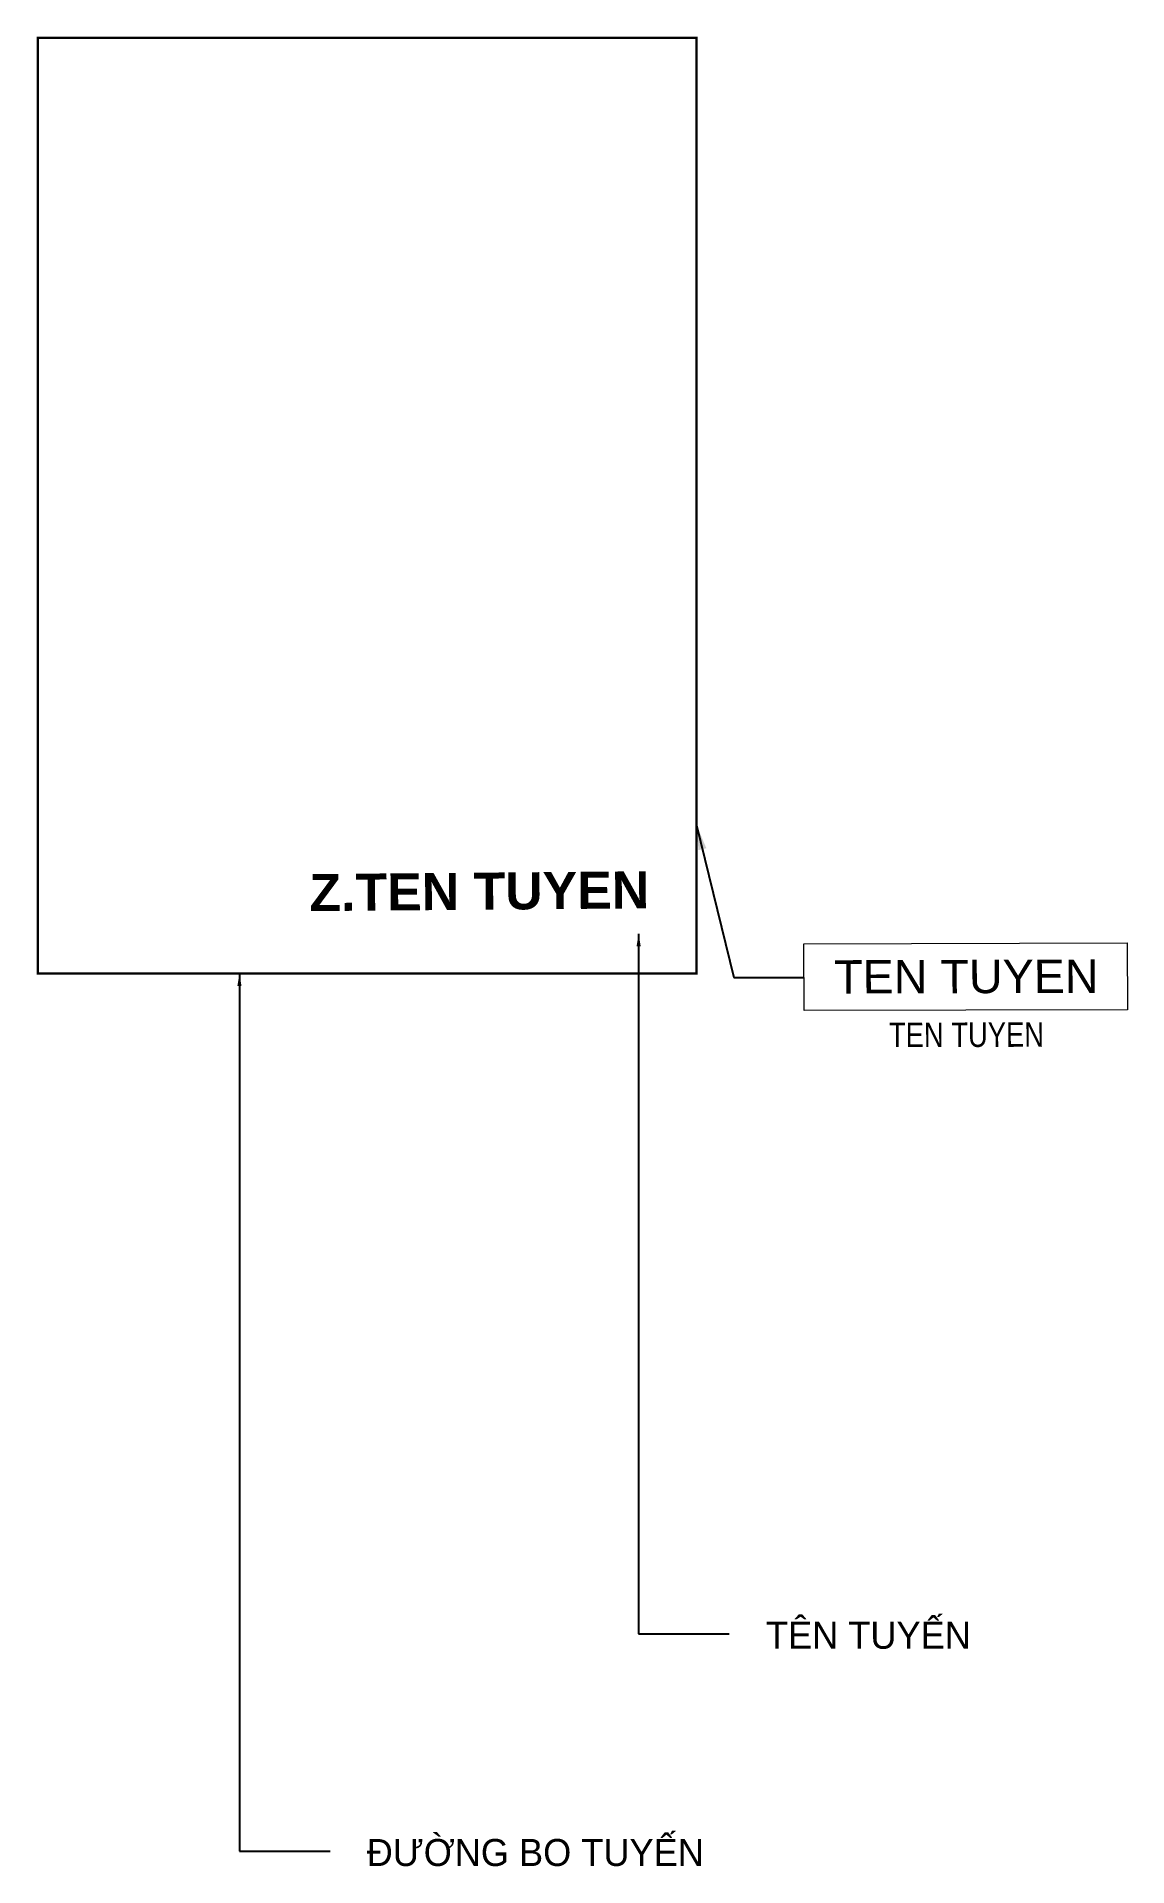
# Model space of a CAD drawing. Header units: metres. Extents: x -500 to 500, y -500 to 500.
# Drawn here: x 87.2 to 131.3, y 102.4 to 176.5 of the extents above; entities that cross this region are included whole.
import ezdxf
from ezdxf.enums import TextEntityAlignment as Align

# ---------------------------------------------------------------- set-up
doc = ezdxf.new("R2010")
doc.units = ezdxf.units.M
doc.linetypes.add('DASHDOT', pattern=[1, 0.5, -0.25, 0, -0.25])
doc.linetypes.add('HIDDEN', pattern=[0.375, 0.25, -0.125])
doc.layers.add('KT-TrichCT', color=9, linetype='HIDDEN', lineweight=15)
doc.layers.add('PK-DUONG BAO PHAN KHU', color=110, linetype='DASHDOT')
doc.layers.add('VNCC-Ar-Note', color=8, linetype='Continuous')
doc.layers.add('PK-DUONG BAO TUYEN', color=103, linetype='HIDDEN', lineweight=15, plot=False)
doc.layers.add('PK-TEN TUYEN', color=113, linetype='HIDDEN', lineweight=15, plot=False)
doc.styles.add('VNCC-Arial', font='arial.ttf')
doc.styles.add('VNCC-ArialB', font='arialbd.ttf')
doc.dimstyles.get("Standard").update_dxf_attribs({"dimtxt": 0.18, "dimasz": 0.18, "dimexe": 0.18, "dimexo": 0.0625, "dimgap": 0.09, "dimtad": 0, "dimtih": 1, "dimtoh": 1, "dimdec": 4, "dimzin": 0, "dimdsep": 46, "dimtxsty": 'Standard', "dimcen": 0.09, "dimadec": 0, "dimazin": 0, "dimtfac": 1, "dimtdec": 4, "dimtofl": 0, "dimtmove": 0, "dimatfit": 3, "dimfxl": 1, "dimtolj": 1, "dimtzin": 0, "dimarcsym": 0})

msp = doc.modelspace()

# ---------------------------------------------------------------- texts
at = {"layer": 'Defpoints', "color": 6, "attachment_point": 1}
for s, insert, char_height in [('TÊN TUYẾN', (116.716, 112.346), 1.0933), ('ĐƯỜNG BO TUYẾN', (100.578, 103.556), 1.09331)]:
    msp.add_mtext_dynamic_manual_height_columns(s, width=199.18699, gutter_width=1, heights=[0], dxfattribs=dict(at, insert=insert, char_height=char_height))
at = {"layer": 'PK-TEN TUYEN', "insert": (98.257, 142.593), "char_height": 1.5, "attachment_point": 1, "rotation": 0.48228, "style": 'VNCC-ArialB'}
msp.add_mtext_dynamic_manual_height_columns('Z.TEN TUYEN', width=32.68634, gutter_width=15, heights=[0], dxfattribs=at)

# ---------------------------------------------------------------- blocks, each defined once
blk = doc.blocks.new('Trich CTnho')
at = {"layer": 'KT-TrichCT', "color": 6, "linetype": 'Continuous', "style": 'VNCC-Arial'}
blk.add_attdef('KT-CT-CH.01', text='', height=220, dxfattribs=at).set_placement((0, -221), align=Align.MIDDLE_CENTER)
blk.add_wipeout([(-1459, 600), (1446, 600), (1446, 0), (-1459, 0)])
at = {"layer": 'KT-TrichCT', "color": 9, "linetype": 'Continuous'}
blk.add_lwpolyline([(-1459, 0), (-1459, 600), (1446, 600), (1446, 0)], close=True, dxfattribs=at)
at = {"layer": 'KT-TrichCT', "color": 9, "style": 'VNCC-Arial'}
blk.add_attdef('CT-01', text='', height=300, dxfattribs=at).set_placement((0, 300), align=Align.MIDDLE)

# ---------------------------------------------------------------- linework, layer by layer
at = {"layer": 'PK-DUONG BAO TUYEN', "const_width": 0.1}
msp.add_lwpolyline([(113.911, 176.426), (87.284, 176.426), (87.284, 138.572), (113.911, 138.572)], close=True, dxfattribs=at)

msp.set_redraw_order([(e.dxf.handle, doc.entitydb.next_handle()) for e in msp.query("TEXT MTEXT ATTDEF DIMENSION ARC_DIMENSION")])  # texts and dimensions are drawn at this point

# ---------------------------------------------------------------- leaders
at = {"layer": 'Defpoints', "linetype": 'ByBlock'}
for points in [[(111.571, 140.177), (111.571, 111.851), (115.232, 111.851)], [(95.433, 138.572), (95.433, 103.061), (99.094, 103.061)]]:
    msp.add_leader(points, dimstyle='Standard', override={"dimasz": 0.5, "dimgap": 0.09, "dimtad": 0, "dimtfill": 2, "dimtfillclr": 255, "dimarcsym": 1}, dxfattribs=at)
at = {"layer": 'VNCC-Ar-Note'}
msp.add_leader([(113.911, 144.572), (115.424, 138.407), (118.729, 138.416)], dimstyle='Standard', override={"dimasz": 1}, dxfattribs=at)

# ---------------------------------------------------------------- next in the draw order: block references
ref = msp.add_blockref('Trich CTnho', (124.822, 137.089), dxfattribs=dict(at, xscale=0.004500000000000003, yscale=0.004500000000000003, zscale=0.004500000000000003, rotation=0.161287359015259))
ref.add_attrib('CT-01', 'TEN TUYEN', dxfattribs={"color": 9, "height": 1.35, "rotation": 0.16129, "style": 'VNCC-Arial'}).set_placement((124.818, 138.439), align=Align.MIDDLE)
ref.add_attrib('KT-CT-CH.01', 'TEN TUYEN', dxfattribs={"color": 6, "linetype": 'Continuous', "height": 0.99, "rotation": 0.16129, "style": 'VNCC-Arial', "width": 0.8}).set_placement((124.825, 136.094), align=Align.MIDDLE_CENTER)

# ---------------------------------------------------------------- next in the draw order: linework, layer by layer
at = {"layer": 'PK-DUONG BAO PHAN KHU', "color": 3}
msp.add_circle((0, 0), 500, dxfattribs=at)

doc.saveas('drawing.dxf')
